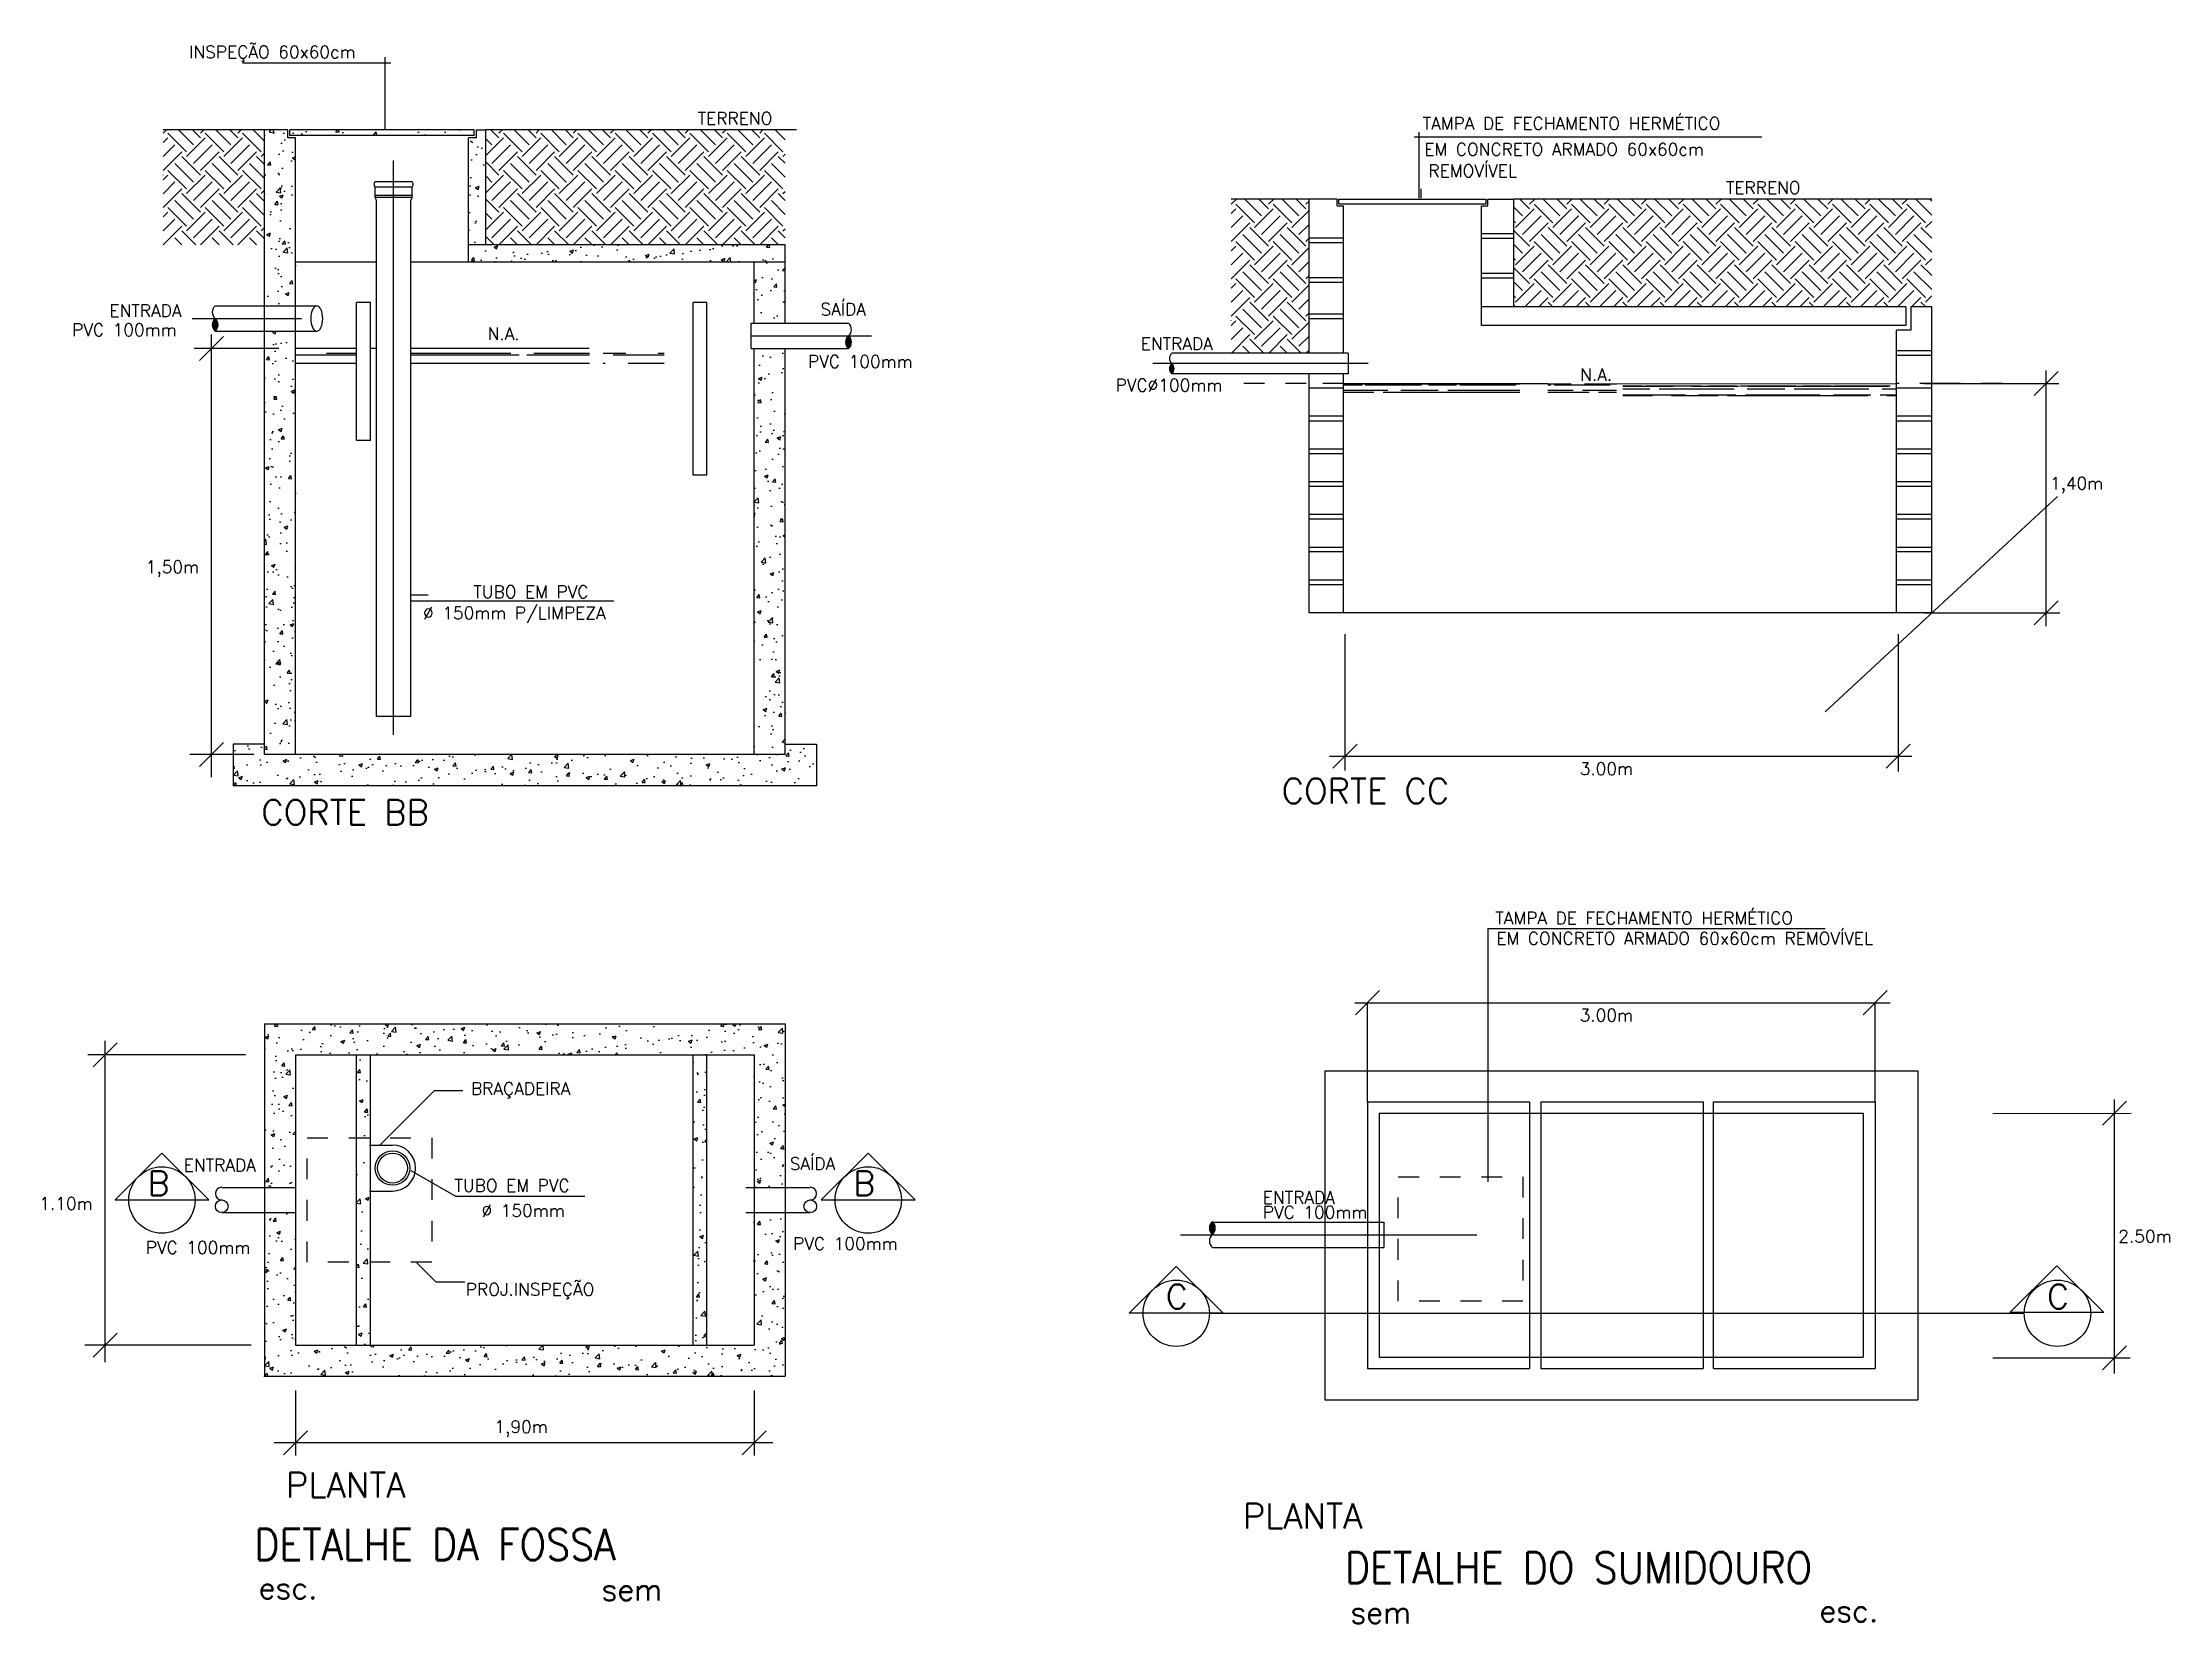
# Model space of a CAD drawing. Header units: millimetres. Extents: x 270 to 744, y -31 to 127.
# Drawn here: x 733.48 to 743.73, y 118.99 to 126.61 of the extents above; entities that cross this region are included whole.
import ezdxf

# ---------------------------------------------------------------- set-up
doc = ezdxf.new("R2010")
doc.units = ezdxf.units.MM
doc.header["$LTSCALE"] = 0.01
doc.header["$MEASUREMENT"] = 0
doc.linetypes.add('Dashed', pattern=[0.75, 0.5, -0.25])
doc.linetypes.add('HIDDEN', pattern=[9.525, 6.35, -3.175])
for name, color, linetype in [('001', 1, 'Continuous'), ('002', 2, 'Continuous'), ('003', 3, 'Continuous'), ('009', 9, 'Continuous'), ('1', 7, 'Continuous'), ('PROJ', 4, 'Continuous'), ('SANIT', 3, 'Continuous')]:
    doc.layers.add(name, color=color, linetype=linetype)
doc.styles.add('COTA50', font='ROMANS.shx', dxfattribs={"height": 0.08})
doc.styles.add('TIT50', font='ROMANS.shx', dxfattribs={"height": 0.21})

msp = doc.modelspace()

# ---------------------------------------------------------------- texts
at = {"layer": '002', "style": 'COTA50'}
for s, p in [('INSPEÇÃO 60x60cm', (734.186, 126.531)), ('TAMPA DE FECHAMENTO HERMÉTICO', (740.129, 126.187)), ('EM CONCRETO ARMADO 60x60cm', (740.137, 126.062)), ('REMOVÍVEL', (740.157, 125.958)), ('ENTRADA', (733.802, 125.284)), ('SAÍDA', (737.228, 125.291)), ('PVC 100mm', (733.622, 125.192)), ('N.A.', (735.624, 125.173)), ('ENTRADA', (738.771, 125.125)), ('PVC 100mm', (737.168, 125.039)), ('N.A.', (740.888, 124.976)), ('PVC%%C100mm', (738.65, 124.925)), ('1,40m', (743.151, 124.452)), ('1,50m', (733.977, 124.049)), ('%%C 150mm P/LIMPEZA', (735.313, 123.827)), ('TUBO EM PVC', (735.555, 123.929)), ('3.00m', (740.886, 123.076)), ('TAMPA DE FECHAMENTO HERMÉTICO', (740.479, 122.356)), ('EM CONCRETO ARMADO 60x60cm REMOVÍVEL', (740.484, 122.258)), ('3.00m', (740.886, 121.888)), ('BRAÇADEIRA', (735.544, 121.534)), ('SAÍDA', (737.08, 121.172)), ('ENTRADA', (734.16, 121.165)), ('1.10m', (733.464, 120.98)), ('TUBO EM PVC', (735.464, 121.067)), ('ENTRADA', (739.359, 121.009)), ('%%C 150mm', (735.595, 120.946)), ('PVC 100mm', (739.359, 120.938)), ('PVC 100mm', (733.977, 120.768)), ('PVC 100mm', (737.096, 120.787)), ('2.50m', (743.481, 120.822)), ('PROJ.INSPEÇÃO', (735.519, 120.566)), ('1,90m', (735.657, 119.904))]:
    msp.add_text(s, height=0.06, dxfattribs=at).set_placement(p)
at = {"layer": '003', "style": 'TIT50'}
for s, p in [('CORTE CC', (739.45, 122.939)), ('CORTE BB', (734.534, 122.836)), ('PLANTA', (734.653, 119.593)), ('PLANTA', (739.263, 119.444))]:
    msp.add_text(s, height=0.12, dxfattribs=at).set_placement(p)
at = {"layer": '003', "style": 'TIT50', "width": 0.9}
for s, p in [('DETALHE DA FOSSA', (734.5, 119.291)), ('DETALHE DO SUMIDOURO', (739.755, 119.18))]:
    msp.add_text(s, height=0.15, dxfattribs=at).set_placement(p)
at = {"layer": '1', "style": 'TIT50'}
for s, p in [('B', (733.986, 121.049)), ('B', (737.386, 121.049)), ('C', (738.892, 120.503)), ('C', (743.138, 120.503))]:
    msp.add_text(s, height=0.117, dxfattribs=at).set_placement(p)
at = {"layer": 'PROJ'}
for s, height, style, p in [('TERRENO', 0.06, 'COTA50', (736.636, 126.211)), ('TERRENO', 0.06, 'COTA50', (741.59, 125.877)), ('esc.', 0.105, 'TIT50', (734.521, 119.104)), ('sem', 0.105, 'TIT50', (736.173, 119.096)), ('sem', 0.105, 'TIT50', (739.781, 118.986)), ('esc.', 0.105, 'TIT50', (742.041, 118.994))]:
    msp.add_text(s, height=height, dxfattribs=dict(at, style=style)).set_placement(p)

# ---------------------------------------------------------------- blocks, each defined once
blk = doc.blocks.new('*X36')
at = {"color": 0}
for p, q in [((3.968, 10.488), (4.02, 10.488)), ((3.968, 10.474), (4.412, 10.474)), ((3.968, 10.4), (4.28, 10.4)), ((4.3, 10.488), (4.498, 10.488)), ((4.48, 10.4), (4.498, 10.4)), ((4.618, 10.488), (5.1, 10.488)), ((4.618, 10.474), (5.162, 10.474)), ((4.618, 10.4), (6.168, 10.4)), ((5.228, 10.474), (6.168, 10.474)), ((5.3, 10.488), (6.168, 10.488)), ((6.638, 10.488), (6.9, 10.488)), ((6.638, 10.474), (7.168, 10.474)), ((6.638, 10.4), (7.168, 10.4))]:
    blk.add_line(p, q, dxfattribs=at)
blk = doc.blocks.new('*X38')
at = {"color": 0}
for p, q in [((29.062, 18.005), (29.269, 18.005)), ((29.062, 18), (29.6, 18)), ((29.062, 17.974), (29.35, 17.974)), ((29.302, 18.005), (29.902, 18.005)), ((29.45, 17.974), (30.25, 17.974)), ((29.8, 18), (30.3, 18)), ((29.977, 18.005), (30.277, 18.005)), ((30.31, 18.005), (30.91, 18.005)), ((30.39, 17.974), (30.79, 17.974)), ((30.4, 18), (31.9, 18)), ((30.89, 17.974), (31.69, 17.974)), ((30.985, 18.005), (31.285, 18.005)), ((31.318, 18.005), (31.918, 18.005)), ((31.83, 17.974), (31.975, 17.974)), ((29.062, 17.907), (29.73, 17.907)), ((29.062, 17.9), (29.38, 17.9)), ((29.58, 17.9), (30.08, 17.9)), ((29.87, 17.907), (30.27, 17.907)), ((30.18, 17.9), (31.68, 17.9)), ((30.37, 17.907), (31.17, 17.907)), ((31.31, 17.907), (31.71, 17.907)), ((31.81, 17.907), (31.975, 17.907)), ((31.88, 17.9), (31.975, 17.9))]:
    blk.add_line(p, q, dxfattribs=at)
blk = doc.blocks.new('*X37')
at = {"color": 0}
for p, q in [((22.499, 14.691), (22.59, 14.691)), ((22.499, 14.68), (22.697, 14.68)), ((22.499, 14.624), (22.97, 14.624)), ((22.499, 14.6), (22.82, 14.6)), ((22.69, 14.691), (23.49, 14.691)), ((22.73, 14.68), (23.33, 14.68)), ((22.92, 14.6), (24.38, 14.6)), ((23.11, 14.624), (23.51, 14.624)), ((23.405, 14.68), (23.705, 14.68)), ((23.61, 14.624), (24.38, 14.624)), ((23.63, 14.691), (24.03, 14.691)), ((23.738, 14.68), (24.338, 14.68)), ((24.13, 14.691), (24.38, 14.691)), ((24.68, 14.691), (24.93, 14.691)), ((24.68, 14.68), (24.713, 14.68)), ((24.68, 14.624), (24.95, 14.624)), ((24.68, 14.6), (25.12, 14.6)), ((24.746, 14.68), (25.346, 14.68)), ((25.05, 14.624), (25.411, 14.624)), ((25.07, 14.691), (25.411, 14.691)), ((25.22, 14.6), (25.411, 14.6))]:
    blk.add_line(p, q, dxfattribs=at)

# ---------------------------------------------------------------- hatches: boundary and pattern name
at = {"layer": '001'}
h = msp.add_hatch(dxfattribs=at)
h.set_pattern_fill('EARTH', color=256, scale=0.02, angle=45, style=0)
h.set_pattern_definition([(45, (734.06122, 125.63122), (1e-17, 0.179605), [0.127, -0.127]), (45, (734.02754, 125.6649), (1e-17, 0.179605), [0.127, -0.127]), (45, (733.99386, 125.69858), (1e-17, 0.179605), [0.127, -0.127]), (135, (733.99386, 125.72103), (-0.179605, 1e-17), [0.127, -0.127]), (135, (734.02754, 125.7547), (-0.179605, 1e-17), [0.127, -0.127]), (135, (734.06122, 125.78838), (-0.179605, 1e-17), [0.127, -0.127])])
h.paths.add_polyline_path([(734.549, 125.631), (734.549, 126.186), (734.061, 126.186), (734.061, 125.631)])
h.paths.add_polyline_path([(737.058, 125.631), (737.058, 126.186), (735.615, 126.186), (735.615, 125.631)])
h = msp.add_hatch(dxfattribs=at)
h.set_pattern_fill('EARTH', color=256, scale=0.02, angle=45, style=0)
h.set_pattern_definition([(45, (739.20733, 125.1086), (1e-17, 0.179605), [0.127, -0.127]), (45, (739.17366, 125.14228), (1e-17, 0.179605), [0.127, -0.127]), (45, (739.13998, 125.17596), (1e-17, 0.179605), [0.127, -0.127]), (135, (739.13998, 125.19841), (-0.179605, 1e-17), [0.127, -0.127]), (135, (739.17366, 125.23208), (-0.179605, 1e-17), [0.127, -0.127]), (135, (739.20733, 125.26576), (-0.179605, 1e-17), [0.127, -0.127])])
h.paths.add_polyline_path([(742.458, 125.333), (742.481, 125.333), (742.582, 125.333), (742.582, 125.852), (740.569, 125.852), (740.569, 125.333)])
h.paths.add_polyline_path([(739.582, 125.852), (739.207, 125.852), (739.207, 125.109), (739.582, 125.109), (739.582, 125.333)])
at = {"layer": '009', "ltscale": 0.5}
h = msp.add_hatch(dxfattribs=at)
h.set_pattern_fill('AR-CONC', color=256, scale=0.001, style=0)
h.set_pattern_definition([(50, (734.39936, 123.02449), (0.1821847, -0.015939), [0.01905, -0.20955]), (355, (734.39936, 123.02449), (-0.035243, 0.191057), [0.01524, -0.16764]), (100.451, (734.41454, 123.02316), (0.1469425, 0.175117), [0.01619, -0.17809]), (46.184, (734.39936, 123.07529), (0.271079, -0.042042), [0.028575, -0.314325]), (96.6356, (734.42195, 123.07178), (0.237404, 0.247426), [0.024285, -0.267135]), (351.184, (734.39936, 123.0753), (0.237405, 0.247425), [0.02286, -0.25146]), (21, (734.42476, 123.06259), (0.151615, -0.1022655), [0.01905, -0.20955]), (326, (734.42476, 123.06259), (0.061802, 0.184188), [0.01524, -0.16764]), (71.4514, (734.4374, 123.05406), (0.2134165, 0.081923), [0.01619, -0.17809]), (37.5, (734.39936, 123.024486), (0.0030886, 0.084555), [0, -0.165608, 0, -0.17018, 0, -0.168275]), (7.5, (734.39936, 123.02449), (0.0668197, 0.1001806), [0, -0.097028, 0, -0.161798, 0, -0.064135]), (327.5, (734.34272, 123.024486), (0.1355906, -0.0057287), [0, -0.0635, 0, -0.19812, 0, -0.26289]), (317.5, (734.31732, 123.02449), (0.1481292, 0.0254265), [0, -0.08255, 0, -0.131572, 0, -0.18669])])
h.paths.add_polyline_path([(737.058, 125.548), (736.908, 125.548), (736.908, 125.254), (737.058, 125.254)])
h.paths.add_polyline_path([(737.058, 125.631), (736.295, 125.631), (736.295, 125.548), (737.058, 125.548)])
h.paths.add_polyline_path([(737.058, 125.132), (736.908, 125.132), (736.908, 124.153), (737.058, 124.153)])
h.paths.add_polyline_path([(737.058, 124.153), (736.908, 124.153), (736.908, 123.174), (737.058, 123.174)])
h.paths.add_polyline_path([(737.208, 123.224), (737.058, 123.224), (737.058, 123.174), (735.804, 123.174), (735.804, 123.024), (737.208, 123.024)])
h.paths.add_polyline_path([(735.804, 123.174), (734.549, 123.174), (734.549, 123.224), (734.399, 123.224), (734.399, 123.024), (735.804, 123.024)])
h.paths.add_polyline_path([(734.699, 124.403), (734.549, 124.403), (734.549, 123.174), (734.699, 123.174)])
h.paths.add_polyline_path([(734.699, 125.215), (734.549, 125.215), (734.549, 124.403), (734.699, 124.403)])
h.paths.add_polyline_path([(734.699, 125.631), (734.699, 126.147), (734.661, 126.147), (734.661, 126.186), (734.549, 126.186), (734.549, 125.337), (734.699, 125.337)])
h.paths.add_polyline_path([(736.295, 125.631), (735.532, 125.631), (735.532, 125.548), (736.295, 125.548)])
h.paths.add_polyline_path([(735.615, 126.186), (735.571, 126.186), (735.571, 126.147), (735.532, 126.147), (735.532, 125.631), (735.615, 125.631)])
h.paths.add_polyline_path([(735.559, 126.186), (734.672, 126.186), (734.672, 126.158), (735.559, 126.158)])
h = msp.add_hatch(dxfattribs=at)
h.set_pattern_fill('AR-CONC', color=256, scale=0.001, style=0)
h.set_pattern_definition([(50, (734.54936, 120.17735), (0.182185, -0.015939), [0.01905, -0.20955]), (355, (734.54936, 120.17735), (-0.035243, 0.191057), [0.01524, -0.16764]), (100.451, (734.56454, 120.17603), (0.146943, 0.175117), [0.01619, -0.17809]), (46.184, (734.54936, 120.22815), (0.271079, -0.042042), [0.028575, -0.314325]), (96.636, (734.57195, 120.22465), (0.237404, 0.247426), [0.024285, -0.267135]), (351.184, (734.54936, 120.22815), (0.237405, 0.247425), [0.02286, -0.25146]), (21, (734.57476, 120.21545), (0.151615, -0.1022655), [0.01905, -0.20955]), (326, (734.57476, 120.21545), (0.061802, 0.184188), [0.01524, -0.16764]), (71.4514, (734.5874, 120.20693), (0.213416, 0.081923), [0.01619, -0.17809]), (37.5, (734.54936, 120.177354), (0.0030886, 0.084555), [0, -0.165608, 0, -0.17018, 0, -0.168275]), (7.5, (734.54936, 120.17735), (0.0668197, 0.1001806), [0, -0.097028, 0, -0.161798, 0, -0.064135]), (327.5, (734.49272, 120.177354), (0.1355906, -0.0057287), [0, -0.0635, 0, -0.19812, 0, -0.26289]), (317.5, (734.46732, 120.17735), (0.148129, 0.0254265), [0, -0.08255, 0, -0.131572, 0, -0.18669])])
h.paths.add_polyline_path([(736.908, 121.727), (736.908, 121.088), (737.058, 121.088), (737.058, 121.877), (734.549, 121.877), (734.549, 121.088), (734.699, 121.088), (734.699, 121.727)])
h.paths.add_polyline_path([(737.058, 120.966), (736.908, 120.966), (736.908, 120.327), (734.699, 120.327), (734.699, 120.966), (734.549, 120.966), (734.549, 120.177), (737.058, 120.177)])
h.paths.add_polyline_path([(734.993, 120.327), (735.06, 120.327), (735.06, 120.727), (734.993, 120.727)], flags=17)
h.paths.add_polyline_path([(735.06, 121.327), (734.993, 121.327), (734.993, 120.727), (735.06, 120.727)])
h.paths.add_polyline_path([(735.06, 121.727), (734.993, 121.727), (734.993, 121.327), (735.06, 121.327)], flags=17)
h.paths.add_polyline_path([(736.614, 120.327), (736.681, 120.327), (736.681, 121.727), (736.614, 121.727)])
at = {"layer": 'PROJ'}
for points in [[(734.312, 125.276, -0.458248), (734.312, 125.215, -0.472856)], [(737.363, 125.132, -0.458248), (737.363, 125.193, -0.472856)], [(738.92, 125.059, 0.472856), (738.92, 125.009, 0.458248)], [(739.116, 120.86, 0.458248), (739.116, 120.923, 0.472856)]]:
    msp.add_hatch(color=256, dxfattribs=at).paths.add_polyline_path(points)

# ---------------------------------------------------------------- linework, layer by layer
for p, q in [((739.864, 121.5), (739.864, 121.978)), ((742.31, 121.5), (742.31, 121.978)), ((739.102, 120.481), (743.028, 120.481))]:
    msp.add_line(p, q)
at = {"layer": '009', "ltscale": 0.5}
for p, q in [((734.619, 125.132), (734.211, 125.132)), ((734.352, 125.19), (734.236, 125.074)), ((734.294, 123.066), (734.294, 125.199)), ((743.133, 123.794), (743.133, 125.025)), ((739.75, 124.963), (740.733, 124.963)), ((741.063, 124.962), (742.413, 124.963)), ((742.547, 124.963), (743.194, 124.963)), ((743.192, 125.021), (743.075, 124.905)), ((743.192, 123.915), (743.075, 123.799)), ((742.547, 123.857), (743.199, 123.857)), ((739.755, 123.754), (739.755, 123.098)), ((742.42, 123.754), (742.42, 123.093)), ((734.352, 123.233), (734.236, 123.116)), ((739.813, 123.225), (739.697, 123.109)), ((742.478, 123.225), (742.362, 123.109)), ((734.498, 123.174), (734.189, 123.174)), ((739.68, 123.167), (742.486, 123.167)), ((739.803, 121.978), (742.381, 121.978)), ((739.922, 122.037), (739.806, 121.92)), ((742.368, 122.037), (742.252, 121.92)), ((733.839, 121.785), (733.723, 121.669)), ((733.781, 120.246), (733.781, 121.794)), ((734.457, 121.727), (733.698, 121.727)), ((742.876, 121.444), (743.543, 121.445)), ((743.521, 121.503), (743.405, 121.387)), ((743.463, 120.191), (743.463, 121.511)), ((734.485, 120.327), (733.684, 120.327)), ((733.839, 120.385), (733.723, 120.269)), ((743.521, 120.324), (743.405, 120.208)), ((742.876, 120.266), (743.538, 120.266)), ((734.699, 120.109), (734.699, 119.795)), ((736.908, 120.109), (736.908, 119.795)), ((734.757, 119.915), (734.641, 119.799)), ((736.966, 119.915), (736.85, 119.799)), ((736.998, 119.857), (734.595, 119.857))]:
    msp.add_line(p, q, dxfattribs=at)
at = {"layer": '1'}
for p, q in [((734.549, 123.174), (734.549, 126.186)), ((734.661, 126.186), (734.549, 126.186)), ((734.661, 126.147), (734.661, 126.186)), ((735.559, 126.186), (734.672, 126.186)), ((734.672, 126.158), (734.672, 126.186)), ((735.559, 126.158), (734.672, 126.158)), ((735.559, 126.158), (735.559, 126.186)), ((735.571, 126.147), (735.571, 126.186)), ((735.571, 126.186), (735.615, 126.186)), ((735.615, 125.631), (735.615, 126.186)), ((734.699, 126.147), (734.661, 126.147)), ((734.699, 125.631), (734.699, 126.147)), ((735.532, 125.548), (735.532, 126.147)), ((735.571, 126.147), (735.532, 126.147)), ((739.717, 125.852), (739.582, 125.852)), ((739.582, 125.333), (739.582, 125.852)), ((739.717, 125.82), (739.717, 125.852)), ((739.726, 125.852), (740.435, 125.852)), ((739.726, 125.829), (739.726, 125.852)), ((740.435, 125.829), (740.435, 125.852)), ((740.444, 125.852), (740.569, 125.852)), ((740.444, 125.82), (740.444, 125.852)), ((740.569, 125.333), (740.569, 125.852)), ((739.717, 125.82), (739.748, 125.82)), ((739.726, 125.829), (740.435, 125.829)), ((739.748, 125.333), (739.748, 125.82)), ((740.413, 125.82), (740.444, 125.82)), ((740.413, 125.243), (740.413, 125.82)), ((739.748, 125.664), (739.582, 125.664)), ((739.748, 125.641), (739.582, 125.641)), ((740.569, 125.685), (740.413, 125.685)), ((740.569, 125.662), (740.413, 125.662)), ((734.699, 123.174), (734.699, 125.631)), ((737.058, 125.631), (735.532, 125.631)), ((737.058, 125.548), (735.532, 125.548)), ((736.908, 125.254), (736.908, 125.548)), ((737.058, 125.254), (737.058, 125.631)), ((739.748, 125.473), (739.582, 125.473)), ((739.748, 125.45), (739.582, 125.45)), ((740.569, 125.494), (740.413, 125.494)), ((740.569, 125.471), (740.413, 125.471)), ((734.312, 125.337), (734.722, 125.337)), ((734.699, 125.337), (734.801, 125.337)), ((734.993, 124.688), (734.993, 125.354)), ((735.06, 125.354), (734.993, 125.354)), ((735.06, 124.688), (735.06, 125.354)), ((736.614, 124.521), (736.614, 125.354)), ((736.681, 125.354), (736.614, 125.354)), ((736.681, 124.521), (736.681, 125.354)), ((739.582, 125.109), (739.582, 125.333)), ((739.748, 125.109), (739.748, 125.336)), ((742.458, 125.333), (740.413, 125.333)), ((742.458, 125.333), (742.458, 125.243)), ((742.481, 125.333), (742.481, 125.22)), ((742.582, 125.333), (742.481, 125.333)), ((742.582, 123.857), (742.582, 125.333)), ((736.894, 125.254), (737.363, 125.254)), ((736.894, 125.132), (736.894, 125.254)), ((739.748, 125.297), (739.582, 125.297)), ((739.748, 125.275), (739.582, 125.275)), ((742.458, 125.243), (740.413, 125.243)), ((734.312, 125.215), (734.75, 125.215)), ((734.699, 125.215), (734.801, 125.215)), ((734.993, 125.132), (734.699, 125.132)), ((736.114, 125.132), (735.254, 125.132)), ((736.894, 125.132), (737.363, 125.132)), ((736.908, 123.174), (736.908, 125.132)), ((737.058, 123.174), (737.058, 125.132)), ((742.413, 123.857), (742.413, 125.22)), ((742.481, 125.22), (742.413, 125.22)), ((739.77, 125.109), (738.92, 125.109)), ((739.77, 125.109), (739.77, 125.009)), ((742.582, 125.121), (742.413, 125.121)), ((742.582, 125.098), (742.413, 125.098)), ((739.77, 125.009), (738.92, 125.009)), ((739.582, 123.857), (739.582, 125.009)), ((739.748, 124.94), (739.582, 124.94)), ((739.748, 123.857), (739.748, 125.009)), ((742.582, 124.94), (742.413, 124.94)), ((739.748, 124.805), (739.582, 124.805)), ((739.748, 124.782), (739.582, 124.782)), ((742.582, 124.805), (742.413, 124.805)), ((742.582, 124.782), (742.413, 124.782)), ((735.06, 124.688), (734.993, 124.688)), ((739.748, 124.647), (739.582, 124.647)), ((739.748, 124.624), (739.582, 124.624)), ((742.582, 124.647), (742.413, 124.647)), ((742.582, 124.624), (742.413, 124.624)), ((736.681, 124.521), (736.614, 124.521)), ((739.748, 124.489), (739.582, 124.489)), ((739.748, 124.467), (739.582, 124.467)), ((742.582, 124.489), (742.413, 124.489)), ((742.582, 124.467), (742.413, 124.467)), ((739.748, 124.331), (739.582, 124.331)), ((739.748, 124.309), (739.582, 124.309)), ((742.582, 124.331), (742.413, 124.331)), ((742.582, 124.309), (742.413, 124.309)), ((739.748, 124.173), (739.582, 124.173)), ((739.748, 124.151), (739.582, 124.151)), ((742.582, 124.173), (742.413, 124.173)), ((742.582, 124.151), (742.413, 124.151)), ((739.748, 124.015), (739.582, 124.015)), ((742.582, 124.015), (742.413, 124.015)), ((739.748, 123.993), (739.582, 123.993)), ((742.582, 123.993), (742.413, 123.993)), ((742.582, 123.857), (739.582, 123.857)), ((734.549, 123.224), (734.399, 123.224)), ((734.399, 123.224), (734.399, 123.024)), ((737.058, 123.224), (737.208, 123.224)), ((737.208, 123.224), (737.208, 123.024)), ((737.058, 123.174), (734.549, 123.174)), ((737.208, 123.024), (734.399, 123.024)), ((734.549, 121.877), (734.549, 120.177)), ((734.549, 121.877), (737.058, 121.877)), ((737.058, 121.877), (737.058, 120.177)), ((734.699, 121.727), (734.699, 120.327)), ((734.699, 121.727), (736.908, 121.727)), ((734.993, 120.327), (734.993, 121.727)), ((735.06, 120.327), (735.06, 121.727)), ((736.614, 120.327), (736.614, 121.727)), ((736.614, 121.727), (736.681, 121.727)), ((736.681, 120.327), (736.681, 121.727)), ((736.908, 121.727), (736.908, 120.327)), ((739.658, 121.65), (739.658, 120.064)), ((739.658, 121.65), (742.515, 121.65)), ((742.515, 121.65), (742.515, 120.064)), ((739.919, 121.445), (739.919, 120.27)), ((739.919, 121.445), (742.252, 121.445)), ((742.252, 121.445), (742.252, 120.27)), ((733.829, 121.027), (734.055, 121.253)), ((734.281, 121.027), (734.055, 121.253)), ((735.055, 121.292), (735.166, 121.292)), ((737.232, 121.027), (737.458, 121.253)), ((737.684, 121.027), (737.458, 121.253)), ((733.829, 121.027), (734.281, 121.027)), ((734.343, 121.088), (734.699, 121.088)), ((735.055, 121.07), (735.166, 121.07)), ((736.868, 121.088), (737.179, 121.088)), ((737.232, 121.027), (737.684, 121.027)), ((734.343, 120.966), (734.699, 120.966)), ((736.868, 120.966), (737.179, 120.966)), ((739.116, 120.92), (739.943, 120.92)), ((739.943, 120.92), (739.943, 120.798)), ((739.116, 120.798), (739.943, 120.798)), ((738.716, 120.481), (738.942, 120.707)), ((739.168, 120.481), (738.942, 120.707)), ((742.959, 120.484), (743.185, 120.71)), ((743.411, 120.484), (743.185, 120.71)), ((739.168, 120.481), (738.716, 120.481)), ((743.411, 120.484), (742.959, 120.484)), ((734.699, 120.327), (736.908, 120.327)), ((739.919, 120.27), (742.252, 120.27)), ((734.549, 120.177), (737.058, 120.177)), ((739.658, 120.064), (742.515, 120.064))]:
    msp.add_line(p, q, dxfattribs=at)
for centre, radius in [((734.055, 121.027), 0.16), ((737.458, 121.027), 0.16), ((734.343, 120.997), 0.0305), ((737.179, 120.997), 0.0305), ((738.942, 120.481), 0.16), ((743.188, 120.481), 0.16)]:
    msp.add_circle(centre, radius, dxfattribs=at)
for centre, radius, start, end in [((734.337, 125.307), 0.0395, 129.3852, 230.6148), ((737.338, 125.223), 0.0395, 309.3852, 50.6148), ((735.166, 121.181), 0.111, 270, 90), ((734.343, 121.058), 0.0305, 90, 270), ((737.179, 121.058), 0.0305, 270, 90), ((739.142, 120.829), 0.0404, 129.3852, 230.6148)]:
    msp.add_arc(centre, radius, start, end, dxfattribs=at)
at = {"layer": '1', "extrusion": (0, 0, -1)}
msp.add_ellipse((734.801, 125.276), major_axis=(0, 0.061), ratio=0.470727, dxfattribs=at)
at = {"layer": 'PROJ'}
for p, q in [((734.443, 126.509), (735.158, 126.509)), ((735.13, 126.186), (735.13, 126.537)), ((734.616, 126.186), (734.061, 126.186)), ((737.113, 126.186), (735.615, 126.186)), ((741.764, 126.151), (740.088, 126.151)), ((740.111, 126.174), (740.111, 125.856)), ((735.171, 123.269), (735.171, 126.038)), ((735.26, 125.936), (735.082, 125.936)), ((735.26, 125.909), (735.082, 125.909)), ((735.082, 125.859), (735.082, 125.909)), ((735.26, 125.87), (735.082, 125.87)), ((735.26, 125.859), (735.082, 125.859)), ((735.088, 123.357), (735.088, 125.849)), ((735.254, 123.357), (735.254, 125.849)), ((735.26, 125.859), (735.26, 125.909)), ((740.12, 125.901), (740.12, 125.856)), ((742.582, 125.852), (740.569, 125.852)), ((735.088, 125.548), (734.699, 125.548)), ((735.532, 125.548), (735.254, 125.548)), ((735.088, 125.132), (735.06, 125.132)), ((736.894, 125.193), (737.474, 125.193)), ((739.866, 125.059), (738.83, 125.059)), ((743.188, 124.418), (742.068, 123.381)), ((735.338, 123.942), (735.254, 123.942)), ((736.233, 123.914), (735.254, 123.914)), ((735.254, 123.357), (735.088, 123.357)), ((740.443, 122.336), (742.068, 122.336)), ((740.443, 122.336), (740.443, 121.115)), ((735.366, 121.553), (735.105, 121.292)), ((735.504, 121.553), (735.366, 121.553)), ((735.254, 121.169), (735.472, 121.044)), ((736.092, 121.044), (735.472, 121.044)), ((735.283, 120.724), (735.376, 120.631)), ((735.515, 120.631), (735.376, 120.631))]:
    msp.add_line(p, q, dxfattribs=at)
at = {"layer": 'PROJ', "ltscale": 0.5}
msp.add_line((739.582, 125.852), (739.207, 125.852), dxfattribs=at)
at = {"layer": 'PROJ', "ltscale": 3}
msp.add_line((734.201, 125.276), (734.727, 125.276), dxfattribs=at)
at = {"layer": 'PROJ', "linetype": 'HIDDEN'}
for p, q in [((739.568, 124.963), (739.248, 124.963)), ((739.748, 124.963), (739.536, 124.963)), ((742.625, 124.963), (742.413, 124.963)), ((742.921, 124.963), (742.625, 124.963))]:
    msp.add_line(p, q, dxfattribs=at)
at = {"layer": 'PROJ', "ltscale": 8}
for p, q in [((739.864, 121.5), (739.864, 120.214)), ((739.864, 121.5), (740.644, 121.5)), ((740.644, 121.5), (740.644, 120.214)), ((740.699, 121.5), (740.699, 120.214)), ((740.699, 121.5), (741.48, 121.5)), ((741.48, 121.5), (741.48, 120.214)), ((741.48, 121.5), (741.48, 121.5)), ((741.53, 120.214), (741.53, 121.5)), ((741.53, 121.5), (742.31, 121.5)), ((742.31, 121.5), (742.31, 120.214)), ((738.963, 120.859), (740.39, 120.859)), ((739.864, 120.214), (740.644, 120.214)), ((740.699, 120.214), (741.48, 120.214)), ((741.53, 120.214), (742.31, 120.214))]:
    msp.add_line(p, q, dxfattribs=at)
at = {"layer": 'PROJ', "linetype": 'Dashed', "ltscale": 0.5}
for points in [[(734.755, 121.327), (735.355, 121.327), (735.355, 120.727), (734.755, 120.727)], [(740.012, 121.139), (740.612, 121.139), (740.612, 120.539), (740.012, 120.539)]]:
    msp.add_lwpolyline(points, close=True, dxfattribs=at)
at = {"layer": 'PROJ', "ltscale": 8}
for radius in [0.0832, 0.0721]:
    msp.add_circle((735.166, 121.181), radius, dxfattribs=at)
at = {"layer": 'PROJ'}
for centre, radius, start, end in [((735.097, 125.923), 0.0202, 136.5027, 179.8944), ((735.097, 125.923), 0.0202, 180.1056, 223.4973), ((735.093, 125.859), 0.0111, 180, 240), ((735.249, 125.859), 0.0111, 300, 0), ((735.245, 125.923), 0.0202, 0.1056, 43.4973), ((735.245, 125.923), 0.0202, 316.5027, 359.8944), ((738.941, 125.084), 0.0321, 129.3852, 230.6148)]:
    msp.add_arc(centre, radius, start, end, dxfattribs=at)
at = {"layer": 'SANIT'}
for centre, radius, start, end in [((734.337, 125.246), 0.0395, 129.3852, 230.6148), ((734.285, 125.246), 0.0403, 310.761, 49.239), ((737.389, 125.162), 0.0403, 130.761, 229.239), ((737.338, 125.162), 0.0395, 309.3852, 50.6148), ((738.941, 125.034), 0.0321, 129.3852, 230.6148), ((738.899, 125.034), 0.0328, 310.761, 49.239), ((739.142, 120.892), 0.0404, 129.3852, 230.6148), ((739.089, 120.892), 0.0412, 310.761, 49.239)]:
    msp.add_arc(centre, radius, start, end, dxfattribs=at)

# ---------------------------------------------------------------- block references
at = {"layer": '009', "ltscale": 0.5}
for name, p, xscale, yscale, zscale in [('*X36', (738.677, 119.288), -0.5549081327235399, 0.5549081327236536, 0.5549081327236176), ('*X37', (729.597, 118.333), 0.4512008792005417, 0.4512008792005417, 0.4512008792005417), ('*X38', (727.981, 116.828), 0.4512008792005417, 0.4512008792005417, 0.4512008792005417)]:
    msp.add_blockref(name, p, dxfattribs=dict(at, xscale=xscale, yscale=yscale, zscale=zscale))

msp.set_redraw_order([(e.dxf.handle, doc.entitydb.next_handle()) for e in msp.query("TEXT MTEXT ATTDEF DIMENSION ARC_DIMENSION")])  # texts and dimensions are drawn at this point

doc.saveas('drawing.dxf')
